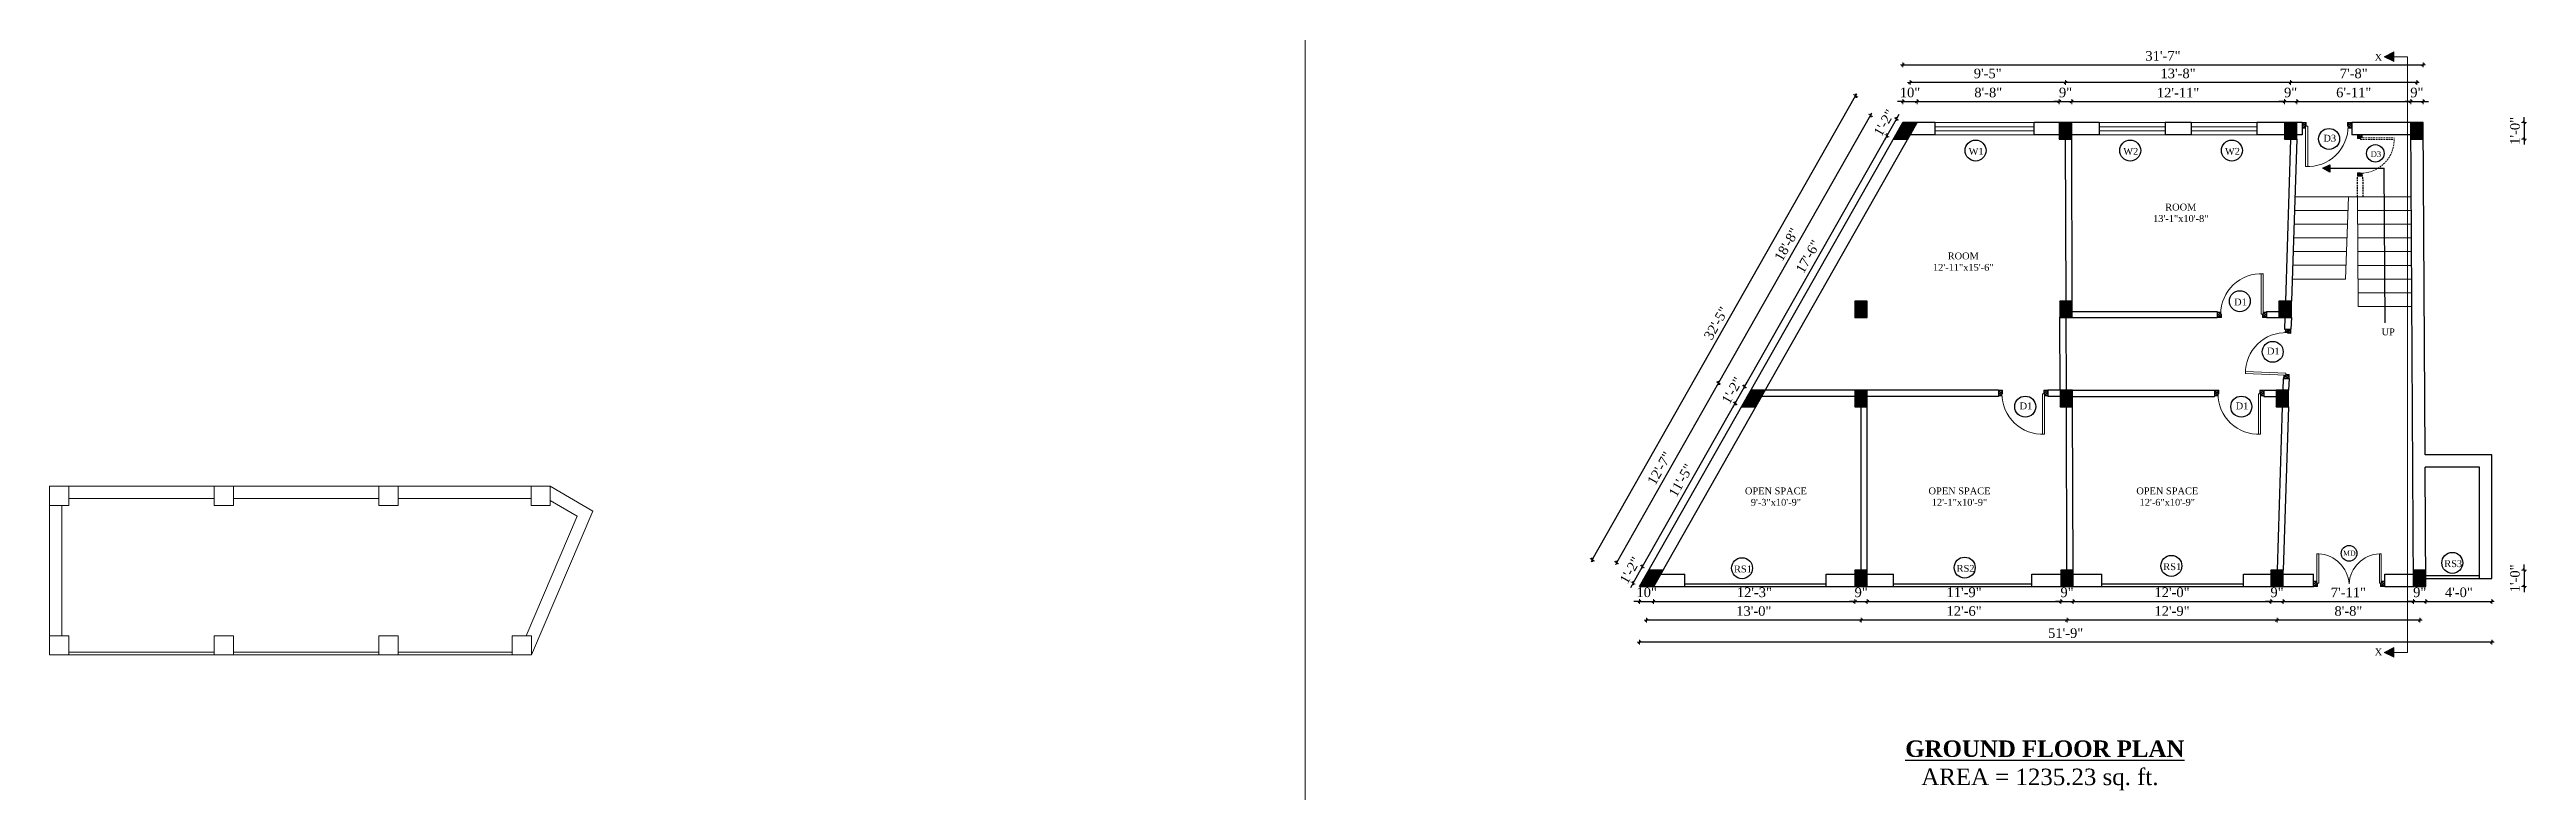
# Model space of a CAD drawing. Header units: inches. Extents: x 6873 to 34015, y -4436 to 8204.
# Drawn here: x 26172 to 27976, y -462 to 78 of the extents above; entities that cross this region are included whole.
import ezdxf

# ---------------------------------------------------------------- set-up
doc = ezdxf.new("R2010")
doc.units = ezdxf.units.IN
doc.header["$LTSCALE"] = 5
doc.header["$MEASUREMENT"] = 0
doc.linetypes.add('HIDDEN', pattern=[0.375, 0.25, -0.125])
for name, color, linetype, lineweight in [('A-WALL', 7, 'Continuous', 9), ('Dimension', 7, 'Continuous', 18), ('DOOR', 62, 'Continuous', 0), ('Dw', 2, 'Continuous', 18), ('tefriş', 30, 'Continuous', 9)]:
    doc.layers.add(name, color=color, linetype=linetype, lineweight=lineweight)
doc.layers.add('dim line', color=7, linetype='Continuous', lineweight=15, true_color=0xfab2b2)
doc.layers.add('TEXT', color=6, linetype='Continuous')
doc.layers.add('WALL', color=7, linetype='Continuous')
doc.styles.add('ordinary', font='times.ttf')
doc.dimstyles.new('Copy of 96', dxfattribs={"dimtxt": 7, "dimasz": 4, "dimexe": 0.5, "dimexo": 0.5, "dimgap": 3, "dimtad": 1, "dimdec": 1, "dimzin": 11, "dimdsep": 46, "dimlunit": 4, "dimtxsty": 'ordinary', "dimblk": 'OBLIQUE', "dimcen": 0.09, "dimse1": 1, "dimse2": 1, "dimclrt": 6, "dimazin": 0, "dimtfac": 1, "dimtdec": 1, "dimtix": 1, "dimtmove": 2, "dimatfit": 3, "dimldrblk": 'leader', "dimfxl": 0.5, "dimfxlon": 1, "dimtolj": 1, "dimtzin": 0, "dimarcsym": 0})

msp = doc.modelspace()

# ---------------------------------------------------------------- texts
at = {"layer": 'TEXT', "style": 'ordinary'}
for s, height, rotation, p in [('W1', 5, 0.00039, (27569.85, 0.99)), ('W2', 5, 0.00039, (27682.5, 0.99)), ('W2', 5, 0.00039, (27756.57, 0.99)), ('D3', 5, 0.00039, (27828.33, 10.56)), ('D3', 4.167, 359.99961, (27862.72, -0.58)), ('D1', 5, 0.00039, (27763.27, -108.74)), ('UP', 5, 359.99961, (27870.69, -130.5)), ('D1', 5, 359.99961, (27787.21, -144.49)), ('D1', 5, 0.00039, (27606.97, -184.44)), ('D1', 5, 0.00039, (27764.39, -184.44)), ('MD', 3.75, 359.99961, (27842.56, -291.12)), ('RS1', 5, 0.00039, (27398.87, -303.25)), ('RS2', 5, 0.00039, (27561.09, -302.83)), ('RS1', 5, 0.00039, (27711.67, -301.58)), ('RS3', 5, 0.00039, (27916.38, -299.39))]:
    msp.add_text(s, height=height, rotation=rotation, dxfattribs=at).set_placement(p)
at = {"layer": 'TEXT', "char_height": 5, "attachment_point": 8, "rotation": 359.99961, "style": 'ordinary'}
for s, insert in [('ROOM\\P13\'-1"x10\'-8"', (27724.39, -48.04)), ('ROOM\\P12\'-11"x15\'-6"', (27565.89, -83.59)), ('OPEN SPACE\\P9\'-3"x10\'-9"', (27429.39, -254.76)), ('OPEN SPACE\\P12\'-1"x10\'-9"', (27563.16, -254.76)), ('OPEN SPACE\\P12\'-6"x10\'-9"', (27714.55, -254.76))]:
    msp.add_mtext_dynamic_manual_height_columns(s, width=101.5687, gutter_width=1720.72, heights=[0], dxfattribs=dict(at, insert=insert))
at = {"layer": 'TEXT', "char_height": 12, "width": 219.8151, "attachment_point": 8, "rotation": 359.99961, "style": 'ordinary'}
for s, insert in [('{\\fTimes New Roman|b1|i0|c0|p18;\\LGROUND FLOOR PLAN}', (27625.34, -437.84)), ('AREA = 1235.23 sq. ft.', (27621.75, -462.08))]:
    msp.add_mtext(s, dxfattribs=dict(at, insert=insert))

# ---------------------------------------------------------------- blocks, each defined once
blk = doc.blocks.new('C1a')
at = {"color": 1, "ltscale": 5}
for p, q in [((18657.7, 4625.8), (18648.7, 4625.8)), ((18648.7, 4625.8), (18648.8, 4613.8)), ((18657.8, 4613.8), (18657.7, 4625.8)), ((18648.8, 4613.8), (18657.8, 4613.8))]:
    blk.add_line(p, q, dxfattribs=at)
blk = doc.blocks.new('c2a')
at = {"color": 1, "ltscale": 5}
for p, q in [((18091.6, 4625.8), (18084.8, 4613.8)), ((18102, 4625.8), (18091.6, 4625.8)), ((18095.2, 4613.8), (18102, 4625.8)), ((18084.8, 4613.8), (18095.2, 4613.8))]:
    blk.add_line(p, q, dxfattribs=at)
blk = doc.blocks.new('A$C27B36B59')
at = {"layer": 'DOOR'}
for p, q in [((0, 4), (0, 0)), ((2.5, 4), (0, 4)), ((0, 0), (3, 0)), ((2.5, 2.5), (2.5, 4)), ((3, 2.5), (2.5, 2.5)), ((3, 0), (3, 2.5))]:
    blk.add_line(p, q, dxfattribs=at)
for centre, radius, start, end in [((-1.4, -0.5), 4.75, 22.1411, 72.838), ((1.3, 2.1), 1.64, 45.138, 144.8948), ((2.2, 0.3), 2.49, 83.3149, 152.658), ((0.1, 0.4), 2.05, 349.4875, 93.6805), ((2, -0.5), 2.01, 58.7447, 166.495), ((-0.1, 0.3), 1.13, 343.542, 86.947), ((2.1, -0.4), 1.17, 38.2816, 160.1519)]:
    blk.add_arc(centre, radius, start, end, dxfattribs=at)
blk = doc.blocks.new('D2')
at = {"layer": 'DOOR'}
for p, q in [((74474, 24047.6), (74474, 24018.1)), ((74474, 24047.6), (74475.5, 24047.6)), ((74475.5, 24047.6), (74475.5, 24018.1))]:
    blk.add_line(p, q, dxfattribs=at)
blk.add_arc((74474, 24047.6), 29.5, 180, 272.9146, dxfattribs=at)
at = {"layer": 'DOOR', "xscale": -1, "rotation": 180}
blk.add_blockref('A$C27B36B59', (74442, 24050.1), dxfattribs=at)
at = {"layer": 'DOOR', "rotation": 180}
blk.add_blockref('A$C27B36B59', (74478, 24050.1), dxfattribs=at)
blk = doc.blocks.new('smalldoor hidden')
at = {"layer": 'DOOR', "linetype": 'HIDDEN'}
for p, q in [((9851.6, -757.2), (9876.2, -757.2)), ((9851.6, -758.4), (9851.6, -757.2)), ((9851.6, -758.4), (9876.2, -758.4))]:
    blk.add_line(p, q, dxfattribs=at)
blk.add_arc((9851.6, -758.4), 24.6, 270, 2.9146, dxfattribs=at)
at = {"layer": 'DOOR', "linetype": 'HIDDEN', "yscale": 0.8333000000020547, "zscale": 0.8333000000002357, "rotation": 270}
for p, xscale in [((9849.5, -755.1), 0.8332999999984168), ((9849.5, -785.1), -0.8332999999984168)]:
    blk.add_blockref('A$C27B36B59', p, dxfattribs=dict(at, xscale=xscale))
blk = doc.blocks.new('x-x')
at = {"ltscale": 5}
for points in [[(11364, -701.5), (11364, -694.5), (11357.1, -698.1)], [(11364, -1135.5), (11364, -1128.5), (11357.1, -1132.1)]]:
    blk.add_hatch(color=256, dxfattribs=at).paths.add_polyline_path(points)
for p, q in [((11364, -694.5), (11357.1, -698.1)), ((11357.1, -698.1), (11364, -701.5)), ((11364, -701.5), (11364, -694.5)), ((11374.1, -698.1), (11364, -698.1)), ((11374.1, -698.1), (11374.1, -1132.1)), ((11364, -1128.5), (11357.1, -1132.1)), ((11357.1, -1132.1), (11364, -1135.5)), ((11364, -1135.5), (11364, -1128.5)), ((11374.1, -1132.1), (11364, -1132.1))]:
    blk.add_line(p, q, dxfattribs=at)
at = {"layer": 'A-WALL', "color": 1, "ltscale": 5}
blk.add_line((11374.1, -1120.1), (11374.1, -1132.1), dxfattribs=at)
at = {"layer": 'TEXT', "style": 'ordinary'}
for p in [(11350.1, -701), (11350.1, -1134.1)]:
    blk.add_text('X', height=5, dxfattribs=at).set_placement(p)
blk = doc.blocks.new('oblique')
at = {"color": 0, "lineweight": -2}
blk.add_line((0.25, 0.25), (-0.25, -0.25), dxfattribs=at)
at = {"layer": 'dim line', "lineweight": 9}
for p, q in [((-0.4375, 0), (0.4375, 0)), ((0, 0.4375), (0, -0.4375))]:
    blk.add_line(p, q, dxfattribs=at)
blk = doc.blocks.new('*D479')
at = {"layer": 'A-WALL', "color": 0, "lineweight": -2, "ltscale": 50, "transparency": 16777216}
blk.add_line((27898.5, -338), (27794.5, -338), dxfattribs=at)
at = {"layer": 'Defpoints', "color": 0, "ltscale": 50, "transparency": 16777216}
for p in [(27794.5, -313.6), (27898.5, -313.6), (27794.5, -338)]:
    blk.add_point(p, dxfattribs=at)
at = {"layer": 'A-WALL', "color": 0, "lineweight": -2, "ltscale": 50, "transparency": 16777216, "xscale": 4, "yscale": 4, "zscale": 4, "rotation": 180.0000000000005}
blk.add_blockref('oblique', (27794.5, -338), dxfattribs=at)
at = {"layer": 'A-WALL', "color": 0, "lineweight": -2, "ltscale": 50, "transparency": 16777216, "xscale": 4, "yscale": 4, "zscale": 4}
blk.add_blockref('oblique', (27898.5, -338), dxfattribs=at)
at = {"layer": 'A-WALL', "color": 6, "ltscale": 50, "transparency": 16777216, "insert": (27846.5, -331.4), "char_height": 7, "attachment_point": 5, "style": 'ordinary'}
blk.add_mtext('\\A1;8\'-8"', dxfattribs=at)
blk = doc.blocks.new('_OBLIQUE')
at = {"color": 0, "linetype": 'ByBlock'}
blk.add_line((-0.5, -0.5), (0.5, 0.5), dxfattribs=at)
blk = doc.blocks.new('leader')
at = {"layer": 'Dimension'}
for p, q in [((-4.42, 0), (4.42, 0)), ((0, -4.33), (0, 4.33))]:
    blk.add_line(p, q, dxfattribs=at)
blk = doc.blocks.new('*D480')
at = {"layer": 'A-WALL', "color": 0, "lineweight": -2, "ltscale": 50, "transparency": 16777216}
blk.add_line((27794.5, -338), (27641.5, -338), dxfattribs=at)
at = {"layer": 'Defpoints', "color": 0, "ltscale": 50, "transparency": 16777216}
for p in [(27641.5, -313.6), (27794.5, -313.6), (27641.5, -338)]:
    blk.add_point(p, dxfattribs=at)
at = {"layer": 'A-WALL', "color": 0, "lineweight": -2, "ltscale": 50, "transparency": 16777216, "xscale": 4, "yscale": 4, "zscale": 4, "rotation": 180}
blk.add_blockref('oblique', (27641.5, -338), dxfattribs=at)
at = {"layer": 'A-WALL', "color": 0, "lineweight": -2, "ltscale": 50, "transparency": 16777216, "xscale": 4, "yscale": 4, "zscale": 4}
blk.add_blockref('oblique', (27794.5, -338), dxfattribs=at)
at = {"layer": 'A-WALL', "color": 6, "ltscale": 50, "transparency": 16777216, "insert": (27718, -331.4), "char_height": 7, "attachment_point": 5, "style": 'ordinary'}
blk.add_mtext('\\A1;12\'-9"', dxfattribs=at)
blk = doc.blocks.new('*D481')
at = {"layer": 'A-WALL', "color": 0, "lineweight": -2, "ltscale": 50, "transparency": 16777216}
blk.add_line((27641.5, -338), (27491.5, -338), dxfattribs=at)
at = {"layer": 'Defpoints', "color": 0, "ltscale": 50, "transparency": 16777216}
for p in [(27491.5, -313.6), (27641.5, -313.6), (27491.5, -338)]:
    blk.add_point(p, dxfattribs=at)
at = {"layer": 'A-WALL', "color": 0, "lineweight": -2, "ltscale": 50, "transparency": 16777216, "xscale": 4, "yscale": 4, "zscale": 4, "rotation": 180}
blk.add_blockref('oblique', (27491.5, -338), dxfattribs=at)
at = {"layer": 'A-WALL', "color": 0, "lineweight": -2, "ltscale": 50, "transparency": 16777216, "xscale": 4, "yscale": 4, "zscale": 4}
blk.add_blockref('oblique', (27641.5, -338), dxfattribs=at)
at = {"layer": 'A-WALL', "color": 6, "ltscale": 50, "transparency": 16777216, "insert": (27566.5, -331.4), "char_height": 7, "attachment_point": 5, "style": 'ordinary'}
blk.add_mtext('\\A1;12\'-6"', dxfattribs=at)
blk = doc.blocks.new('*D482')
at = {"layer": 'A-WALL', "color": 0, "lineweight": -2, "ltscale": 50, "transparency": 16777216}
blk.add_line((27491.5, -338), (27335.2, -338), dxfattribs=at)
at = {"layer": 'Defpoints', "color": 0, "ltscale": 50, "transparency": 16777216}
for p in [(27335.2, -313.6), (27491.5, -313.6), (27335.2, -338)]:
    blk.add_point(p, dxfattribs=at)
at = {"layer": 'A-WALL', "color": 0, "lineweight": -2, "ltscale": 50, "transparency": 16777216, "xscale": 4, "yscale": 4, "zscale": 4, "rotation": 180}
blk.add_blockref('oblique', (27335.2, -338), dxfattribs=at)
at = {"layer": 'A-WALL', "color": 0, "lineweight": -2, "ltscale": 50, "transparency": 16777216, "xscale": 4, "yscale": 4, "zscale": 4}
blk.add_blockref('oblique', (27491.5, -338), dxfattribs=at)
at = {"layer": 'A-WALL', "color": 6, "ltscale": 50, "transparency": 16777216, "insert": (27413.3, -331.4), "char_height": 7, "attachment_point": 5, "style": 'ordinary'}
blk.add_mtext('\\A1;13\'-0"', dxfattribs=at)
blk = doc.blocks.new('*D468')
at = {"layer": 'A-WALL', "color": 0, "lineweight": -2, "ltscale": 50, "transparency": 16777216}
blk.add_line((27951, -354.1), (27330, -354.1), dxfattribs=at)
at = {"layer": 'Defpoints', "color": 0, "ltscale": 50, "transparency": 16777216}
for p in [(27951, -304.4), (27330, -310.4), (27330, -354.1)]:
    blk.add_point(p, dxfattribs=at)
at = {"layer": 'A-WALL', "color": 0, "lineweight": -2, "ltscale": 50, "transparency": 16777216, "xscale": 4, "yscale": 4, "zscale": 4, "rotation": 180}
blk.add_blockref('oblique', (27330, -354.1), dxfattribs=at)
at = {"layer": 'A-WALL', "color": 0, "lineweight": -2, "ltscale": 50, "transparency": 16777216, "xscale": 4, "yscale": 4, "zscale": 4}
blk.add_blockref('oblique', (27951, -354.1), dxfattribs=at)
at = {"layer": 'A-WALL', "color": 6, "ltscale": 50, "transparency": 16777216, "insert": (27640.5, -347.5), "char_height": 7, "attachment_point": 5, "style": 'ordinary'}
blk.add_mtext('\\A1;51\'-9"', dxfattribs=at)
blk = doc.blocks.new('*D483')
at = {"layer": 'A-WALL', "color": 0, "lineweight": -2, "ltscale": 50, "transparency": 16777216}
for p, q in [((27325.3, -311), (27332.1, -299)), ((27332.1, -299), (27334.1, -295.5)), ((27325.3, -311), (27323.4, -314.4))]:
    blk.add_line(p, q, dxfattribs=at)
at = {"layer": 'Defpoints', "color": 0, "ltscale": 50, "transparency": 16777216}
for p in [(27332.1, -299), (27336.8, -301.6), (27330, -313.6)]:
    blk.add_point(p, dxfattribs=at)
at = {"layer": 'A-WALL', "color": 0, "lineweight": -2, "ltscale": 50, "transparency": 16777216, "xscale": 4, "yscale": 4, "zscale": 4}
for p, rotation in [((27332.1, -299), 240.4114854942765), ((27325.3, -311), 60.41148549427654)]:
    blk.add_blockref('oblique', p, dxfattribs=dict(at, rotation=rotation))
at = {"layer": 'A-WALL', "color": 6, "ltscale": 50, "transparency": 16777216, "insert": (27323.1, -301.7), "char_height": 7, "attachment_point": 5, "rotation": 60.4115, "style": 'ordinary'}
blk.add_mtext('\\A1;1\'-2"', dxfattribs=at)
blk = doc.blocks.new('*D484')
at = {"layer": 'A-WALL', "color": 0, "lineweight": -2, "ltscale": 50, "transparency": 16777216}
blk.add_line((27332.1, -299), (27399.7, -180), dxfattribs=at)
at = {"layer": 'Defpoints', "color": 0, "ltscale": 50, "transparency": 16777216}
for p in [(27399.7, -180), (27404.4, -182.6), (27336.8, -301.6)]:
    blk.add_point(p, dxfattribs=at)
at = {"layer": 'A-WALL', "color": 0, "lineweight": -2, "ltscale": 50, "transparency": 16777216, "xscale": 4, "yscale": 4, "zscale": 4}
for p, rotation in [((27399.7, -180), 60.41148549433682), ((27332.1, -299), 240.4114854943368)]:
    blk.add_blockref('oblique', p, dxfattribs=dict(at, rotation=rotation))
at = {"layer": 'A-WALL', "color": 6, "ltscale": 50, "transparency": 16777216, "insert": (27360.2, -236.2), "char_height": 7, "attachment_point": 5, "rotation": 60.4115, "style": 'ordinary'}
blk.add_mtext('\\A1;11\'-5"', dxfattribs=at)
blk = doc.blocks.new('*D485')
at = {"layer": 'A-WALL', "color": 0, "lineweight": -2, "ltscale": 50, "transparency": 16777216}
for p, q in [((27399.7, -180), (27397.7, -183.4)), ((27399.7, -180), (27406.5, -168)), ((27406.5, -168), (27408.5, -164.5))]:
    blk.add_line(p, q, dxfattribs=at)
at = {"layer": 'Defpoints', "color": 0, "ltscale": 50, "transparency": 16777216}
for p in [(27406.5, -168), (27411.2, -170.6), (27404.4, -182.6)]:
    blk.add_point(p, dxfattribs=at)
at = {"layer": 'A-WALL', "color": 0, "lineweight": -2, "ltscale": 50, "transparency": 16777216, "xscale": 4, "yscale": 4, "zscale": 4}
for p, rotation in [((27399.7, -180), 60.41148549433682), ((27406.5, -168), 240.4114854943368)]:
    blk.add_blockref('oblique', p, dxfattribs=dict(at, rotation=rotation))
at = {"layer": 'A-WALL', "color": 6, "ltscale": 50, "transparency": 16777216, "insert": (27397.5, -170.7), "char_height": 7, "attachment_point": 5, "rotation": 60.4115, "style": 'ordinary'}
blk.add_mtext('\\A1;1\'-2"', dxfattribs=at)
blk = doc.blocks.new('*D486')
at = {"layer": 'A-WALL', "color": 0, "lineweight": -2, "ltscale": 50, "transparency": 16777216}
blk.add_line((27406.5, -168), (27510.4, 15), dxfattribs=at)
at = {"layer": 'Defpoints', "color": 0, "ltscale": 50, "transparency": 16777216}
for p in [(27510.4, 15), (27515.1, 12.4), (27411.2, -170.6)]:
    blk.add_point(p, dxfattribs=at)
at = {"layer": 'A-WALL', "color": 0, "lineweight": -2, "ltscale": 50, "transparency": 16777216, "xscale": 4, "yscale": 4, "zscale": 4}
for p, rotation in [((27510.4, 15), 60.41148549433682), ((27406.5, -168), 240.4114854943368)]:
    blk.add_blockref('oblique', p, dxfattribs=dict(at, rotation=rotation))
at = {"layer": 'A-WALL', "color": 6, "ltscale": 50, "transparency": 16777216, "insert": (27452.8, -73.2), "char_height": 7, "attachment_point": 5, "rotation": 60.4115, "style": 'ordinary'}
blk.add_mtext('\\A1;17\'-6"', dxfattribs=at)
blk = doc.blocks.new('*D487')
at = {"layer": 'A-WALL', "color": 0, "lineweight": -2, "ltscale": 50, "transparency": 16777216}
for p, q in [((27510.4, 15), (27517.3, 27)), ((27517.3, 27), (27519.2, 30.5)), ((27510.4, 15), (27508.5, 11.6))]:
    blk.add_line(p, q, dxfattribs=at)
at = {"layer": 'Defpoints', "color": 0, "ltscale": 50, "transparency": 16777216}
for p in [(27517.3, 27), (27521.9, 24.4), (27515.1, 12.4)]:
    blk.add_point(p, dxfattribs=at)
at = {"layer": 'A-WALL', "color": 0, "lineweight": -2, "ltscale": 50, "transparency": 16777216, "xscale": 4, "yscale": 4, "zscale": 4}
for p, rotation in [((27517.3, 27), 240.4114854943368), ((27510.4, 15), 60.41148549433682)]:
    blk.add_blockref('oblique', p, dxfattribs=dict(at, rotation=rotation))
at = {"layer": 'A-WALL', "color": 6, "ltscale": 50, "transparency": 16777216, "insert": (27508.2, 24.3), "char_height": 7, "attachment_point": 5, "rotation": 60.4115, "style": 'ordinary'}
blk.add_mtext('\\A1;1\'-2"', dxfattribs=at)
blk = doc.blocks.new('*D488')
at = {"layer": 'A-WALL', "color": 0, "lineweight": -2, "ltscale": 50, "transparency": 16777216}
blk.add_line((27498.4, 29.8), (27387.6, -165.2), dxfattribs=at)
at = {"layer": 'Defpoints', "color": 0, "ltscale": 50, "transparency": 16777216}
for p in [(27518.5, 18.4), (27387.6, -165.2), (27407.8, -176.6)]:
    blk.add_point(p, dxfattribs=at)
at = {"layer": 'A-WALL', "color": 0, "lineweight": -2, "ltscale": 50, "transparency": 16777216, "xscale": 4, "yscale": 4, "zscale": 4}
for p, rotation in [((27498.4, 29.8), 60.41148549426831), ((27387.6, -165.2), 240.4114854942683)]:
    blk.add_blockref('oblique', p, dxfattribs=dict(at, rotation=rotation))
at = {"layer": 'A-WALL', "color": 6, "ltscale": 50, "transparency": 16777216, "insert": (27437.3, -64.4), "char_height": 7, "attachment_point": 5, "rotation": 60.4115, "style": 'ordinary'}
blk.add_mtext('\\A1;18\'-8"', dxfattribs=at)
blk = doc.blocks.new('*D489')
at = {"layer": 'A-WALL', "color": 0, "lineweight": -2, "ltscale": 50, "transparency": 16777216}
blk.add_line((27387.6, -165.2), (27313.3, -296.2), dxfattribs=at)
at = {"layer": 'Defpoints', "color": 0, "ltscale": 50, "transparency": 16777216}
for p in [(27407.8, -176.6), (27313.3, -296.2), (27333.4, -307.6)]:
    blk.add_point(p, dxfattribs=at)
at = {"layer": 'A-WALL', "color": 0, "lineweight": -2, "ltscale": 50, "transparency": 16777216, "xscale": 4, "yscale": 4, "zscale": 4}
for p, rotation in [((27387.6, -165.2), 60.41148549433682), ((27313.3, -296.2), 240.4114854943368)]:
    blk.add_blockref('oblique', p, dxfattribs=dict(at, rotation=rotation))
at = {"layer": 'A-WALL', "color": 6, "ltscale": 50, "transparency": 16777216, "insert": (27344.7, -227.4), "char_height": 7, "attachment_point": 5, "rotation": 60.4115, "style": 'ordinary'}
blk.add_mtext('\\A1;12\'-7"', dxfattribs=at)
blk = doc.blocks.new('*D469')
at = {"layer": 'A-WALL', "color": 0, "lineweight": -2, "ltscale": 50, "transparency": 16777216}
blk.add_line((27295.6, -294.1), (27487.5, 43.9), dxfattribs=at)
at = {"layer": 'Defpoints', "color": 0, "ltscale": 50, "transparency": 16777216}
for p in [(27487.5, 43.9), (27521.9, 24.4), (27330, -313.6)]:
    blk.add_point(p, dxfattribs=at)
at = {"layer": 'A-WALL', "color": 0, "lineweight": -2, "ltscale": 50, "transparency": 16777216, "xscale": 4, "yscale": 4, "zscale": 4}
for p, rotation in [((27487.5, 43.9), 60.41148549426792), ((27295.6, -294.1), 240.4114854942679)]:
    blk.add_blockref('oblique', p, dxfattribs=dict(at, rotation=rotation))
at = {"layer": 'A-WALL', "color": 6, "ltscale": 50, "transparency": 16777216, "insert": (27385.9, -121.8), "char_height": 7, "attachment_point": 5, "rotation": 60.4115, "style": 'ordinary'}
blk.add_mtext('\\A1;32\'-5"', dxfattribs=at)
blk = doc.blocks.new('*D490')
at = {"layer": 'A-WALL', "color": 0, "lineweight": -2, "ltscale": 50, "transparency": 16777216}
for p, q in [((27521.9, 39.7), (27517.9, 39.7)), ((27521.9, 39.7), (27532.2, 39.7)), ((27532.2, 39.7), (27536.2, 39.7))]:
    blk.add_line(p, q, dxfattribs=at)
at = {"layer": 'Defpoints', "color": 0, "ltscale": 50, "transparency": 16777216}
for p in [(27532.2, 39.7), (27521.9, 24.4), (27532.2, 24.4)]:
    blk.add_point(p, dxfattribs=at)
at = {"layer": 'A-WALL', "color": 0, "lineweight": -2, "ltscale": 50, "transparency": 16777216, "xscale": 4, "yscale": 4, "zscale": 4}
blk.add_blockref('oblique', (27521.9, 39.7), dxfattribs=at)
at = {"layer": 'A-WALL', "color": 0, "lineweight": -2, "ltscale": 50, "transparency": 16777216, "xscale": 4, "yscale": 4, "zscale": 4, "rotation": 180}
blk.add_blockref('oblique', (27532.2, 39.7), dxfattribs=at)
at = {"layer": 'A-WALL', "color": 6, "ltscale": 50, "transparency": 16777216, "insert": (27527.1, 46.3), "char_height": 7, "attachment_point": 5, "style": 'ordinary'}
blk.add_mtext('\\A1;10"', dxfattribs=at)
blk = doc.blocks.new('*D491')
at = {"layer": 'A-WALL', "color": 0, "lineweight": -2, "ltscale": 50, "transparency": 16777216}
blk.add_line((27532.2, 39.7), (27635.9, 39.7), dxfattribs=at)
at = {"layer": 'Defpoints', "color": 0, "ltscale": 50, "transparency": 16777216}
for p in [(27635.9, 39.7), (27532.2, 24.4), (27635.9, 24.4)]:
    blk.add_point(p, dxfattribs=at)
at = {"layer": 'A-WALL', "color": 0, "lineweight": -2, "ltscale": 50, "transparency": 16777216, "xscale": 4, "yscale": 4, "zscale": 4}
for p, rotation in [((27532.2, 39.7), 180.0000000000261), ((27635.9, 39.7), 2.605510395054913e-11)]:
    blk.add_blockref('oblique', p, dxfattribs=dict(at, rotation=rotation))
at = {"layer": 'A-WALL', "color": 6, "ltscale": 50, "transparency": 16777216, "insert": (27584.1, 46.3), "char_height": 7, "attachment_point": 5, "style": 'ordinary'}
blk.add_mtext('\\A1;8\'-8"', dxfattribs=at)
blk = doc.blocks.new('*D492')
at = {"layer": 'A-WALL', "color": 0, "lineweight": -2, "ltscale": 50, "transparency": 16777216}
for p, q in [((27635.9, 39.7), (27631.9, 39.7)), ((27635.9, 39.7), (27644.9, 39.7)), ((27644.9, 39.7), (27648.9, 39.7))]:
    blk.add_line(p, q, dxfattribs=at)
at = {"layer": 'Defpoints', "color": 0, "ltscale": 50, "transparency": 16777216}
for p in [(27644.9, 39.7), (27635.9, 24.4), (27644.9, 24.4)]:
    blk.add_point(p, dxfattribs=at)
at = {"layer": 'A-WALL', "color": 0, "lineweight": -2, "ltscale": 50, "transparency": 16777216, "xscale": 4, "yscale": 4, "zscale": 4}
for p, rotation in [((27635.9, 39.7), 2.605915483400167e-11), ((27644.9, 39.7), 180.0000000000261)]:
    blk.add_blockref('oblique', p, dxfattribs=dict(at, rotation=rotation))
at = {"layer": 'A-WALL', "color": 6, "ltscale": 50, "transparency": 16777216, "insert": (27640.4, 46.3), "char_height": 7, "attachment_point": 5, "style": 'ordinary'}
blk.add_mtext('\\A1;9"', dxfattribs=at)
blk = doc.blocks.new('*D493')
at = {"layer": 'A-WALL', "color": 0, "lineweight": -2, "ltscale": 50, "transparency": 16777216}
blk.add_line((27644.9, 39.7), (27799.9, 39.7), dxfattribs=at)
at = {"layer": 'Defpoints', "color": 0, "ltscale": 50, "transparency": 16777216}
for p in [(27799.9, 39.7), (27644.9, 24.4), (27799.9, 24.4)]:
    blk.add_point(p, dxfattribs=at)
at = {"layer": 'A-WALL', "color": 0, "lineweight": -2, "ltscale": 50, "transparency": 16777216, "xscale": 4, "yscale": 4, "zscale": 4}
for p, rotation in [((27644.9, 39.7), 180.0000000000261), ((27799.9, 39.7), 2.605510395054913e-11)]:
    blk.add_blockref('oblique', p, dxfattribs=dict(at, rotation=rotation))
at = {"layer": 'A-WALL', "color": 6, "ltscale": 50, "transparency": 16777216, "insert": (27722.4, 46.2), "char_height": 7, "attachment_point": 5, "style": 'ordinary'}
blk.add_mtext('\\A1;12\'-11"', dxfattribs=at)
blk = doc.blocks.new('*D494')
at = {"layer": 'A-WALL', "color": 0, "lineweight": -2, "ltscale": 50, "transparency": 16777216}
for p, q in [((27799.9, 39.7), (27795.9, 39.7)), ((27799.9, 39.7), (27808.9, 39.7)), ((27808.9, 39.7), (27812.9, 39.7))]:
    blk.add_line(p, q, dxfattribs=at)
at = {"layer": 'Defpoints', "color": 0, "ltscale": 50, "transparency": 16777216}
for p in [(27808.9, 39.7), (27799.9, 24.4), (27808.9, 24.4)]:
    blk.add_point(p, dxfattribs=at)
at = {"layer": 'A-WALL', "color": 0, "lineweight": -2, "ltscale": 50, "transparency": 16777216, "xscale": 4, "yscale": 4, "zscale": 4}
for p, rotation in [((27799.9, 39.7), 2.605915483400167e-11), ((27808.9, 39.7), 180.0000000000261)]:
    blk.add_blockref('oblique', p, dxfattribs=dict(at, rotation=rotation))
at = {"layer": 'A-WALL', "color": 6, "ltscale": 50, "transparency": 16777216, "insert": (27804.4, 46.3), "char_height": 7, "attachment_point": 5, "style": 'ordinary'}
blk.add_mtext('\\A1;9"', dxfattribs=at)
blk = doc.blocks.new('*D495')
at = {"layer": 'A-WALL', "color": 0, "lineweight": -2, "ltscale": 50, "transparency": 16777216}
blk.add_line((27808.9, 39.7), (27891.9, 39.7), dxfattribs=at)
at = {"layer": 'Defpoints', "color": 0, "ltscale": 50, "transparency": 16777216}
for p in [(27891.9, 39.7), (27808.9, 24.4), (27891.9, 24.4)]:
    blk.add_point(p, dxfattribs=at)
at = {"layer": 'A-WALL', "color": 0, "lineweight": -2, "ltscale": 50, "transparency": 16777216, "xscale": 4, "yscale": 4, "zscale": 4}
for p, rotation in [((27808.9, 39.7), 180.0000000000261), ((27891.9, 39.7), 2.605510395054913e-11)]:
    blk.add_blockref('oblique', p, dxfattribs=dict(at, rotation=rotation))
at = {"layer": 'A-WALL', "color": 6, "ltscale": 50, "transparency": 16777216, "insert": (27850.4, 46.3), "char_height": 7, "attachment_point": 5, "style": 'ordinary'}
blk.add_mtext('\\A1;6\'-11"', dxfattribs=at)
blk = doc.blocks.new('*D496')
at = {"layer": 'A-WALL', "color": 0, "lineweight": -2, "ltscale": 50, "transparency": 16777216}
for p, q in [((27891.9, 39.7), (27887.9, 39.7)), ((27891.9, 39.7), (27900.9, 39.7)), ((27900.9, 39.7), (27904.9, 39.7))]:
    blk.add_line(p, q, dxfattribs=at)
at = {"layer": 'Defpoints', "color": 0, "ltscale": 50, "transparency": 16777216}
for p in [(27900.9, 39.7), (27891.9, 24.4), (27900.9, 24.4)]:
    blk.add_point(p, dxfattribs=at)
at = {"layer": 'A-WALL', "color": 0, "lineweight": -2, "ltscale": 50, "transparency": 16777216, "xscale": 4, "yscale": 4, "zscale": 4}
for p, rotation in [((27891.9, 39.7), 2.605915483400167e-11), ((27900.9, 39.7), 180.0000000000261)]:
    blk.add_blockref('oblique', p, dxfattribs=dict(at, rotation=rotation))
at = {"layer": 'A-WALL', "color": 6, "ltscale": 50, "transparency": 16777216, "insert": (27896.4, 46.3), "char_height": 7, "attachment_point": 5, "style": 'ordinary'}
blk.add_mtext('\\A1;9"', dxfattribs=at)
blk = doc.blocks.new('*D497')
at = {"layer": 'A-WALL', "color": 0, "lineweight": -2, "ltscale": 50, "transparency": 16777216}
blk.add_line((27896.4, 53.6), (27804.4, 53.6), dxfattribs=at)
at = {"layer": 'Defpoints', "color": 0, "ltscale": 50, "transparency": 16777216}
for p in [(27804.4, 53.6), (27804.4, 24.4), (27896.4, 24.4)]:
    blk.add_point(p, dxfattribs=at)
at = {"layer": 'A-WALL', "color": 0, "lineweight": -2, "ltscale": 50, "transparency": 16777216, "xscale": 4, "yscale": 4, "zscale": 4, "rotation": 180}
blk.add_blockref('oblique', (27804.4, 53.6), dxfattribs=at)
at = {"layer": 'A-WALL', "color": 0, "lineweight": -2, "ltscale": 50, "transparency": 16777216, "xscale": 4, "yscale": 4, "zscale": 4}
blk.add_blockref('oblique', (27896.4, 53.6), dxfattribs=at)
at = {"layer": 'A-WALL', "color": 6, "ltscale": 50, "transparency": 16777216, "insert": (27850.4, 60.2), "char_height": 7, "attachment_point": 5, "style": 'ordinary'}
blk.add_mtext('\\A1;7\'-8"', dxfattribs=at)
blk = doc.blocks.new('*D498')
at = {"layer": 'A-WALL', "color": 0, "lineweight": -2, "ltscale": 50, "transparency": 16777216}
blk.add_line((27804.4, 53.6), (27640.4, 53.6), dxfattribs=at)
at = {"layer": 'Defpoints', "color": 0, "ltscale": 50, "transparency": 16777216}
for p in [(27640.4, 53.6), (27640.4, 24.4), (27804.4, 24.4)]:
    blk.add_point(p, dxfattribs=at)
at = {"layer": 'A-WALL', "color": 0, "lineweight": -2, "ltscale": 50, "transparency": 16777216, "xscale": 4, "yscale": 4, "zscale": 4, "rotation": 180}
blk.add_blockref('oblique', (27640.4, 53.6), dxfattribs=at)
at = {"layer": 'A-WALL', "color": 0, "lineweight": -2, "ltscale": 50, "transparency": 16777216, "xscale": 4, "yscale": 4, "zscale": 4}
blk.add_blockref('oblique', (27804.4, 53.6), dxfattribs=at)
at = {"layer": 'A-WALL', "color": 6, "ltscale": 50, "transparency": 16777216, "insert": (27722.4, 60.2), "char_height": 7, "attachment_point": 5, "style": 'ordinary'}
blk.add_mtext('\\A1;13\'-8"', dxfattribs=at)
blk = doc.blocks.new('*D499')
at = {"layer": 'A-WALL', "color": 0, "lineweight": -2, "ltscale": 50, "transparency": 16777216}
blk.add_line((27640.4, 53.6), (27527.1, 53.6), dxfattribs=at)
at = {"layer": 'Defpoints', "color": 0, "ltscale": 50, "transparency": 16777216}
for p in [(27527.1, 53.6), (27527.1, 24.4), (27640.4, 24.4)]:
    blk.add_point(p, dxfattribs=at)
at = {"layer": 'A-WALL', "color": 0, "lineweight": -2, "ltscale": 50, "transparency": 16777216, "xscale": 4, "yscale": 4, "zscale": 4, "rotation": 180}
blk.add_blockref('oblique', (27527.1, 53.6), dxfattribs=at)
at = {"layer": 'A-WALL', "color": 0, "lineweight": -2, "ltscale": 50, "transparency": 16777216, "xscale": 4, "yscale": 4, "zscale": 4}
blk.add_blockref('oblique', (27640.4, 53.6), dxfattribs=at)
at = {"layer": 'A-WALL', "color": 6, "ltscale": 50, "transparency": 16777216, "insert": (27583.7, 60.2), "char_height": 7, "attachment_point": 5, "style": 'ordinary'}
blk.add_mtext('\\A1;9\'-5"', dxfattribs=at)
blk = doc.blocks.new('*D470')
at = {"layer": 'A-WALL', "color": 0, "lineweight": -2, "ltscale": 50, "transparency": 16777216}
blk.add_line((27521.9, 66.5), (27900.9, 66.5), dxfattribs=at)
at = {"layer": 'Defpoints', "color": 0, "ltscale": 50, "transparency": 16777216}
for p in [(27900.9, 66.5), (27521.9, 24.4), (27900.9, 24.4)]:
    blk.add_point(p, dxfattribs=at)
at = {"layer": 'A-WALL', "color": 0, "lineweight": -2, "ltscale": 50, "transparency": 16777216, "xscale": 4, "yscale": 4, "zscale": 4, "rotation": 180}
blk.add_blockref('oblique', (27521.9, 66.5), dxfattribs=at)
at = {"layer": 'A-WALL', "color": 0, "lineweight": -2, "ltscale": 50, "transparency": 16777216, "xscale": 4, "yscale": 4, "zscale": 4}
blk.add_blockref('oblique', (27900.9, 66.5), dxfattribs=at)
at = {"layer": 'A-WALL', "color": 6, "ltscale": 50, "transparency": 16777216, "insert": (27711.4, 73), "char_height": 7, "attachment_point": 5, "style": 'ordinary'}
blk.add_mtext('\\A1;31\'-7"', dxfattribs=at)
blk = doc.blocks.new('*D471')
at = {"layer": 'A-WALL', "color": 0, "lineweight": -2, "ltscale": 50, "transparency": 16777216}
for p, q in [((27330, -324.4), (27326, -324.4)), ((27330, -324.4), (27340.3, -324.4)), ((27340.3, -324.4), (27344.3, -324.4))]:
    blk.add_line(p, q, dxfattribs=at)
at = {"layer": 'Defpoints', "color": 0, "ltscale": 50, "transparency": 16777216}
for p in [(27330, -313.6), (27340.3, -313.6), (27340.3, -324.4)]:
    blk.add_point(p, dxfattribs=at)
at = {"layer": 'A-WALL', "color": 0, "lineweight": -2, "ltscale": 50, "transparency": 16777216, "xscale": 4, "yscale": 4, "zscale": 4}
blk.add_blockref('oblique', (27330, -324.4), dxfattribs=at)
at = {"layer": 'A-WALL', "color": 0, "lineweight": -2, "ltscale": 50, "transparency": 16777216, "xscale": 4, "yscale": 4, "zscale": 4, "rotation": 180}
blk.add_blockref('oblique', (27340.3, -324.4), dxfattribs=at)
at = {"layer": 'A-WALL', "color": 6, "ltscale": 50, "transparency": 16777216, "insert": (27335.2, -317.8), "char_height": 7, "attachment_point": 5, "style": 'ordinary'}
blk.add_mtext('\\A1;10"', dxfattribs=at)
blk = doc.blocks.new('*D472')
at = {"layer": 'A-WALL', "color": 0, "lineweight": -2, "ltscale": 50, "transparency": 16777216}
blk.add_line((27340.3, -324.4), (27487, -324.4), dxfattribs=at)
at = {"layer": 'Defpoints', "color": 0, "ltscale": 50, "transparency": 16777216}
for p in [(27340.3, -313.6), (27487, -313.6), (27487, -324.4)]:
    blk.add_point(p, dxfattribs=at)
at = {"layer": 'A-WALL', "color": 0, "lineweight": -2, "ltscale": 50, "transparency": 16777216, "xscale": 4, "yscale": 4, "zscale": 4, "rotation": 180}
blk.add_blockref('oblique', (27340.3, -324.4), dxfattribs=at)
at = {"layer": 'A-WALL', "color": 0, "lineweight": -2, "ltscale": 50, "transparency": 16777216, "xscale": 4, "yscale": 4, "zscale": 4}
blk.add_blockref('oblique', (27487, -324.4), dxfattribs=at)
at = {"layer": 'A-WALL', "color": 6, "ltscale": 50, "transparency": 16777216, "insert": (27413.7, -317.8), "char_height": 7, "attachment_point": 5, "style": 'ordinary'}
blk.add_mtext('\\A1;12\'-3"', dxfattribs=at)
blk = doc.blocks.new('*D473')
at = {"layer": 'A-WALL', "color": 0, "lineweight": -2, "ltscale": 50, "transparency": 16777216}
for p, q in [((27487, -324.4), (27483, -324.4)), ((27487, -324.4), (27496, -324.4)), ((27496, -324.4), (27500, -324.4))]:
    blk.add_line(p, q, dxfattribs=at)
at = {"layer": 'Defpoints', "color": 0, "ltscale": 50, "transparency": 16777216}
for p in [(27487, -313.6), (27496, -313.6), (27496, -324.4)]:
    blk.add_point(p, dxfattribs=at)
at = {"layer": 'A-WALL', "color": 0, "lineweight": -2, "ltscale": 50, "transparency": 16777216, "xscale": 4, "yscale": 4, "zscale": 4}
blk.add_blockref('oblique', (27487, -324.4), dxfattribs=at)
at = {"layer": 'A-WALL', "color": 0, "lineweight": -2, "ltscale": 50, "transparency": 16777216, "xscale": 4, "yscale": 4, "zscale": 4, "rotation": 180}
blk.add_blockref('oblique', (27496, -324.4), dxfattribs=at)
at = {"layer": 'A-WALL', "color": 6, "ltscale": 50, "transparency": 16777216, "insert": (27491.5, -317.8), "char_height": 7, "attachment_point": 5, "style": 'ordinary'}
blk.add_mtext('\\A1;9"', dxfattribs=at)
blk = doc.blocks.new('*D474')
at = {"layer": 'A-WALL', "color": 0, "lineweight": -2, "ltscale": 50, "transparency": 16777216}
blk.add_line((27496, -324.4), (27637, -324.4), dxfattribs=at)
at = {"layer": 'Defpoints', "color": 0, "ltscale": 50, "transparency": 16777216}
for p in [(27496, -313.6), (27637, -313.6), (27637, -324.4)]:
    blk.add_point(p, dxfattribs=at)
at = {"layer": 'A-WALL', "color": 0, "lineweight": -2, "ltscale": 50, "transparency": 16777216, "xscale": 4, "yscale": 4, "zscale": 4, "rotation": 180}
blk.add_blockref('oblique', (27496, -324.4), dxfattribs=at)
at = {"layer": 'A-WALL', "color": 0, "lineweight": -2, "ltscale": 50, "transparency": 16777216, "xscale": 4, "yscale": 4, "zscale": 4}
blk.add_blockref('oblique', (27637, -324.4), dxfattribs=at)
at = {"layer": 'A-WALL', "color": 6, "ltscale": 50, "transparency": 16777216, "insert": (27566.5, -317.8), "char_height": 7, "attachment_point": 5, "style": 'ordinary'}
blk.add_mtext('\\A1;11\'-9"', dxfattribs=at)
blk = doc.blocks.new('*D475')
at = {"layer": 'A-WALL', "color": 0, "lineweight": -2, "ltscale": 50, "transparency": 16777216}
for p, q in [((27637, -324.4), (27633, -324.4)), ((27637, -324.4), (27646, -324.4)), ((27646, -324.4), (27650, -324.4))]:
    blk.add_line(p, q, dxfattribs=at)
at = {"layer": 'Defpoints', "color": 0, "ltscale": 50, "transparency": 16777216}
for p in [(27637, -313.6), (27646, -313.6), (27646, -324.4)]:
    blk.add_point(p, dxfattribs=at)
at = {"layer": 'A-WALL', "color": 0, "lineweight": -2, "ltscale": 50, "transparency": 16777216, "xscale": 4, "yscale": 4, "zscale": 4}
blk.add_blockref('oblique', (27637, -324.4), dxfattribs=at)
at = {"layer": 'A-WALL', "color": 0, "lineweight": -2, "ltscale": 50, "transparency": 16777216, "xscale": 4, "yscale": 4, "zscale": 4, "rotation": 180}
blk.add_blockref('oblique', (27646, -324.4), dxfattribs=at)
at = {"layer": 'A-WALL', "color": 6, "ltscale": 50, "transparency": 16777216, "insert": (27641.5, -317.8), "char_height": 7, "attachment_point": 5, "style": 'ordinary'}
blk.add_mtext('\\A1;9"', dxfattribs=at)
blk = doc.blocks.new('*D476')
at = {"layer": 'A-WALL', "color": 0, "lineweight": -2, "ltscale": 50, "transparency": 16777216}
blk.add_line((27646, -324.4), (27790, -324.4), dxfattribs=at)
at = {"layer": 'Defpoints', "color": 0, "ltscale": 50, "transparency": 16777216}
for p in [(27646, -313.6), (27790, -313.6), (27790, -324.4)]:
    blk.add_point(p, dxfattribs=at)
at = {"layer": 'A-WALL', "color": 0, "lineweight": -2, "ltscale": 50, "transparency": 16777216, "xscale": 4, "yscale": 4, "zscale": 4, "rotation": 180}
blk.add_blockref('oblique', (27646, -324.4), dxfattribs=at)
at = {"layer": 'A-WALL', "color": 0, "lineweight": -2, "ltscale": 50, "transparency": 16777216, "xscale": 4, "yscale": 4, "zscale": 4}
blk.add_blockref('oblique', (27790, -324.4), dxfattribs=at)
at = {"layer": 'A-WALL', "color": 6, "ltscale": 50, "transparency": 16777216, "insert": (27718, -317.8), "char_height": 7, "attachment_point": 5, "style": 'ordinary'}
blk.add_mtext('\\A1;12\'-0"', dxfattribs=at)
blk = doc.blocks.new('*D477')
at = {"layer": 'A-WALL', "color": 0, "lineweight": -2, "ltscale": 50, "transparency": 16777216}
for p, q in [((27790, -324.4), (27786, -324.4)), ((27790, -324.4), (27799, -324.4)), ((27799, -324.4), (27803, -324.4))]:
    blk.add_line(p, q, dxfattribs=at)
at = {"layer": 'Defpoints', "color": 0, "ltscale": 50, "transparency": 16777216}
for p in [(27790, -313.6), (27799, -313.6), (27799, -324.4)]:
    blk.add_point(p, dxfattribs=at)
at = {"layer": 'A-WALL', "color": 0, "lineweight": -2, "ltscale": 50, "transparency": 16777216, "xscale": 4, "yscale": 4, "zscale": 4}
blk.add_blockref('oblique', (27790, -324.4), dxfattribs=at)
at = {"layer": 'A-WALL', "color": 0, "lineweight": -2, "ltscale": 50, "transparency": 16777216, "xscale": 4, "yscale": 4, "zscale": 4, "rotation": 180}
blk.add_blockref('oblique', (27799, -324.4), dxfattribs=at)
at = {"layer": 'A-WALL', "color": 6, "ltscale": 50, "transparency": 16777216, "insert": (27794.5, -317.8), "char_height": 7, "attachment_point": 5, "style": 'ordinary'}
blk.add_mtext('\\A1;9"', dxfattribs=at)
blk = doc.blocks.new('*D478')
at = {"layer": 'A-WALL', "color": 0, "lineweight": -2, "ltscale": 50, "transparency": 16777216}
blk.add_line((27799, -324.4), (27894, -324.4), dxfattribs=at)
at = {"layer": 'Defpoints', "color": 0, "ltscale": 50, "transparency": 16777216}
for p in [(27799, -313.6), (27894, -313.6), (27894, -324.4)]:
    blk.add_point(p, dxfattribs=at)
at = {"layer": 'A-WALL', "color": 0, "lineweight": -2, "ltscale": 50, "transparency": 16777216, "xscale": 4, "yscale": 4, "zscale": 4, "rotation": 180}
blk.add_blockref('oblique', (27799, -324.4), dxfattribs=at)
at = {"layer": 'A-WALL', "color": 0, "lineweight": -2, "ltscale": 50, "transparency": 16777216, "xscale": 4, "yscale": 4, "zscale": 4}
blk.add_blockref('oblique', (27894, -324.4), dxfattribs=at)
at = {"layer": 'A-WALL', "color": 6, "ltscale": 50, "transparency": 16777216, "insert": (27846.5, -317.8), "char_height": 7, "attachment_point": 5, "style": 'ordinary'}
blk.add_mtext('\\A1;7\'-11"', dxfattribs=at)
blk = doc.blocks.new('*D500')
at = {"layer": 'A-WALL', "color": 0, "lineweight": -2, "ltscale": 50, "transparency": 16777216}
for p, q in [((27894, -324.4), (27890, -324.4)), ((27894, -324.4), (27903, -324.4)), ((27903, -324.4), (27907, -324.4))]:
    blk.add_line(p, q, dxfattribs=at)
at = {"layer": 'Defpoints', "color": 0, "ltscale": 50, "transparency": 16777216}
for p in [(27894, -313.6), (27903, -313.6), (27903, -324.4)]:
    blk.add_point(p, dxfattribs=at)
at = {"layer": 'A-WALL', "color": 0, "lineweight": -2, "ltscale": 50, "transparency": 16777216, "xscale": 4, "yscale": 4, "zscale": 4}
blk.add_blockref('oblique', (27894, -324.4), dxfattribs=at)
at = {"layer": 'A-WALL', "color": 0, "lineweight": -2, "ltscale": 50, "transparency": 16777216, "xscale": 4, "yscale": 4, "zscale": 4, "rotation": 180}
blk.add_blockref('oblique', (27903, -324.4), dxfattribs=at)
at = {"layer": 'A-WALL', "color": 6, "ltscale": 50, "transparency": 16777216, "insert": (27898.5, -317.8), "char_height": 7, "attachment_point": 5, "style": 'ordinary'}
blk.add_mtext('\\A1;9"', dxfattribs=at)
blk = doc.blocks.new('*D501')
at = {"layer": 'A-WALL', "color": 0, "lineweight": -2, "ltscale": 50, "transparency": 16777216}
blk.add_line((27903, -324.4), (27951, -324.4), dxfattribs=at)
at = {"layer": 'Defpoints', "color": 0, "ltscale": 50, "transparency": 16777216}
for p in [(27903, -313.6), (27951, -307.6), (27951, -324.4)]:
    blk.add_point(p, dxfattribs=at)
at = {"layer": 'A-WALL', "color": 0, "lineweight": -2, "ltscale": 50, "transparency": 16777216, "xscale": 4, "yscale": 4, "zscale": 4, "rotation": 180}
blk.add_blockref('oblique', (27903, -324.4), dxfattribs=at)
at = {"layer": 'A-WALL', "color": 0, "lineweight": -2, "ltscale": 50, "transparency": 16777216, "xscale": 4, "yscale": 4, "zscale": 4}
blk.add_blockref('oblique', (27951, -324.4), dxfattribs=at)
at = {"layer": 'A-WALL', "color": 6, "ltscale": 50, "transparency": 16777216, "insert": (27927, -317.8), "char_height": 7, "attachment_point": 5, "style": 'ordinary'}
blk.add_mtext('\\A1;4\'-0"', dxfattribs=at)
blk = doc.blocks.new('*D502')
at = {"layer": 'A-WALL', "color": 0, "lineweight": -2, "ltscale": 50, "transparency": 16777216}
for p, q in [((27974.5, 24.4), (27974.5, 28.4)), ((27974.5, 24.4), (27974.5, 12.4)), ((27974.5, 12.4), (27974.5, 8.4))]:
    blk.add_line(p, q, dxfattribs=at)
at = {"layer": 'Defpoints', "color": 0, "ltscale": 50, "transparency": 16777216}
for p in [(27900.9, 24.4), (27901, 12.4), (27974.5, 12.4)]:
    blk.add_point(p, dxfattribs=at)
at = {"layer": 'A-WALL', "color": 0, "lineweight": -2, "ltscale": 50, "transparency": 16777216, "xscale": 4, "yscale": 4, "zscale": 4}
for p, rotation in [((27974.5, 24.4), 270), ((27974.5, 12.4), 90)]:
    blk.add_blockref('oblique', p, dxfattribs=dict(at, rotation=rotation))
at = {"layer": 'A-WALL', "color": 6, "ltscale": 50, "transparency": 16777216, "insert": (27967.9, 18.4), "char_height": 7, "attachment_point": 5, "rotation": 90, "style": 'ordinary'}
blk.add_mtext('\\A1;1\'-0"', dxfattribs=at)
blk = doc.blocks.new('*D508')
at = {"layer": 'A-WALL', "color": 0, "lineweight": -2, "ltscale": 50, "transparency": 16777216}
for p, q in [((27974.5, -301.6), (27974.5, -297.6)), ((27974.5, -301.6), (27974.5, -313.6)), ((27974.5, -313.6), (27974.5, -317.6))]:
    blk.add_line(p, q, dxfattribs=at)
at = {"layer": 'Defpoints', "color": 0, "ltscale": 50, "transparency": 16777216}
for p in [(27902.9, -301.6), (27903, -313.6), (27974.5, -313.6)]:
    blk.add_point(p, dxfattribs=at)
at = {"layer": 'A-WALL', "color": 0, "lineweight": -2, "ltscale": 50, "transparency": 16777216, "xscale": 4, "yscale": 4, "zscale": 4}
for p, rotation in [((27974.5, -301.6), 270), ((27974.5, -313.6), 90)]:
    blk.add_blockref('oblique', p, dxfattribs=dict(at, rotation=rotation))
at = {"layer": 'A-WALL', "color": 6, "ltscale": 50, "transparency": 16777216, "insert": (27967.9, -307.6), "char_height": 7, "attachment_point": 5, "rotation": 90, "style": 'ordinary'}
blk.add_mtext('\\A1;1\'-0"', dxfattribs=at)

# ---------------------------------------------------------------- dimensions: what is measured, and where the dimension line sits
at = {"layer": 'A-WALL', "ltscale": 50}
for base, p1, p2, picture, middle in [((27900.9, 66.46), (27521.9, 24.41), (27900.9, 24.41), '*D470', (27711.4, 73.03)), ((27527.07, 53.62), (27640.4, 24.41), (27527.07, 24.41), '*D499', (27583.74, 60.19)), ((27640.4, 53.62), (27804.4, 24.41), (27640.4, 24.41), '*D498', (27722.4, 60.18)), ((27329.98, -354.06), (27950.98, -304.42), (27329.98, -310.42), '*D468', (27640.48, -347.49)), ((27340.33, -324.35), (27329.98, -313.59), (27340.33, -313.59), '*D471', (27335.15, -317.79)), ((27335.15, -338.01), (27491.48, -313.59), (27335.15, -313.59), '*D482', (27413.32, -331.45)), ((27486.98, -324.35), (27340.33, -313.59), (27486.98, -313.59), '*D472', (27413.65, -317.79)), ((27495.98, -324.35), (27486.98, -313.59), (27495.98, -313.59), '*D473', (27491.48, -317.78)), ((27491.48, -338.01), (27641.48, -313.59), (27491.48, -313.59), '*D481', (27566.48, -331.45)), ((27636.98, -324.35), (27495.98, -313.59), (27636.98, -313.59), '*D474', (27566.48, -317.78)), ((27645.98, -324.35), (27636.98, -313.59), (27645.98, -313.59), '*D475', (27641.48, -317.78)), ((27641.48, -338.01), (27794.48, -313.59), (27641.48, -313.59), '*D480', (27717.98, -331.44)), ((27789.98, -324.35), (27645.98, -313.59), (27789.98, -313.59), '*D476', (27717.98, -317.79)), ((27798.98, -324.35), (27789.98, -313.59), (27798.98, -313.59), '*D477', (27794.48, -317.78)), ((27893.98, -324.35), (27798.98, -313.59), (27893.98, -313.59), '*D478', (27846.48, -317.78)), ((27902.98, -324.35), (27893.98, -313.59), (27902.98, -313.59), '*D500', (27898.48, -317.78)), ((27950.98, -324.35), (27902.98, -313.59), (27950.98, -307.59), '*D501', (27926.98, -317.79))]:
    dim = msp.add_linear_dim(base=base, p1=p1, p2=p2, dimstyle='Copy of 96', override={"dimdec": 0, "dimblk": 'oblique', "dimtdec": 0, "dimarcsym": 1}, dxfattribs=at)
    dim.commit()
    dim.dimension.update_dxf_attribs({"geometry": picture, "text_midpoint": middle})
for p1, p2, distance, picture, middle in [((27896.4, 24.41), (27804.4, 24.41), -29.21, '*D497', (27850.4, 60.19)), ((27329.98, -313.59), (27521.9, 24.41), 39.53, '*D469', (27385.86, -121.84)), ((27521.9, 24.41), (27532.25, 24.41), 15.31, '*D490', (27527.07, 46.28)), ((27518.49, 18.41), (27407.77, -176.59), -23.15, '*D488', (27437.29, -64.42)), ((27329.98, -313.59), (27336.79, -301.59), 5.34, '*D483', (27323.09, -301.75)), ((27898.48, -313.59), (27794.48, -313.59), 24.41, '*D479', (27846.48, -331.45))]:
    dim = msp.add_aligned_dim(p1=p1, p2=p2, distance=distance, dimstyle='Copy of 96', override={"dimdec": 0, "dimblk": 'oblique', "dimtdec": 0, "dimarcsym": 1}, dxfattribs=at)
    dim.commit()
    dim.dimension.update_dxf_attribs({"geometry": picture, "text_midpoint": middle})
for base, p1, p2, angle, picture, middle in [((27635.9, 39.72), (27532.25, 24.41), (27635.9, 24.41), 180, '*D491', (27584.07, 46.28)), ((27644.9, 39.72), (27635.9, 24.41), (27644.9, 24.41), 180, '*D492', (27640.4, 46.29)), ((27799.9, 39.72), (27644.9, 24.41), (27799.9, 24.41), 180, '*D493', (27722.4, 46.22)), ((27808.9, 39.72), (27799.9, 24.41), (27808.9, 24.41), 180, '*D494', (27804.4, 46.29)), ((27891.9, 39.72), (27808.9, 24.41), (27891.9, 24.41), 180, '*D495', (27850.4, 46.28)), ((27900.9, 39.72), (27891.9, 24.41), (27900.9, 24.41), 180, '*D496', (27896.4, 46.29)), ((27517.25, 27.04), (27515.09, 12.41), (27521.9, 24.41), 240.41149, '*D487', (27508.2, 24.25)), ((27974.5, 12.41), (27900.9, 24.41), (27900.97, 12.41), 90, '*D502', (27967.94, 18.41)), ((27510.44, 15.04), (27411.18, -170.59), (27515.09, 12.41), 240.41149, '*D486', (27452.77, -73.21)), ((27406.53, -167.96), (27404.36, -182.59), (27411.18, -170.59), 240.41149, '*D485', (27397.47, -170.75)), ((27313.25, -296.16), (27407.77, -176.59), (27333.39, -307.59), 60.41149, '*D489', (27344.73, -227.42)), ((27399.72, -179.96), (27336.79, -301.59), (27404.36, -182.59), 240.41149, '*D484', (27360.23, -236.22)), ((27974.5, -313.59), (27902.91, -301.59), (27902.98, -313.59), 90, '*D508', (27967.94, -307.59))]:
    dim = msp.add_linear_dim(base=base, p1=p1, p2=p2, angle=angle, dimstyle='Copy of 96', override={"dimdec": 0, "dimblk": 'oblique', "dimtdec": 0, "dimarcsym": 1}, dxfattribs=at)
    dim.commit()
    dim.dimension.update_dxf_attribs({"geometry": picture, "text_midpoint": middle})

# ---------------------------------------------------------------- hatches: boundary and pattern name
at = {"layer": 'WALL', "linetype": 'ByBlock', "ltscale": 5, "true_color": 0xf8991e}
h = msp.add_hatch(color=30, dxfattribs=at)
h.dxf.hatch_style = 1
h.paths.add_polyline_path([(27523.67, 18.41), (27525.44, 12.41), (27532.25, 24.41)])
h.paths.add_polyline_path([(27523.67, 18.41), (27532.25, 24.41), (27521.9, 24.41)])
h.paths.add_polyline_path([(27521.9, 24.41), (27515.09, 12.41), (27523.67, 18.41)])
h.paths.add_polyline_path([(27523.67, 18.41), (27515.09, 12.41), (27525.44, 12.41)])
h = msp.add_hatch(color=30, dxfattribs=at)
h.dxf.hatch_style = 1
h.paths.add_polyline_path([(27640.4, 18.41), (27635.9, 12.41), (27644.9, 12.41)])
h.paths.add_polyline_path([(27644.9, 12.41), (27644.9, 24.41), (27640.4, 18.41)])
h.paths.add_polyline_path([(27640.4, 18.41), (27644.9, 24.41), (27635.9, 24.41)])
h.paths.add_polyline_path([(27635.9, 24.41), (27635.9, 12.41), (27640.4, 18.41)])
h = msp.add_hatch(color=30, dxfattribs=at)
h.dxf.hatch_style = 1
h.paths.add_polyline_path([(27804.4, 18.41), (27799.9, 12.41), (27808.9, 12.41)])
h.paths.add_polyline_path([(27808.9, 12.41), (27808.9, 24.41), (27804.4, 18.41)])
h.paths.add_polyline_path([(27804.4, 18.41), (27808.9, 24.41), (27799.9, 24.41)])
h.paths.add_polyline_path([(27799.9, 24.41), (27799.9, 12.41), (27804.4, 18.41)])
h = msp.add_hatch(color=30, dxfattribs=at)
h.dxf.hatch_style = 1
h.paths.add_polyline_path([(27900.97, 12.41), (27896.44, 18.41), (27891.97, 12.41)])
h.paths.add_polyline_path([(27900.97, 12.41), (27900.9, 24.41), (27896.44, 18.41)])
h.paths.add_polyline_path([(27900.9, 24.41), (27891.9, 24.41), (27896.44, 18.41)])
h.paths.add_polyline_path([(27896.44, 18.41), (27891.9, 24.41), (27891.97, 12.41)])
at = {"layer": 'WALL', "linetype": 'ByBlock', "ltscale": 5}
msp.add_hatch(color=2, dxfattribs=at).paths.add_polyline_path([(27828, -8.76), (27832.87, -6.36), (27832.87, -11.61)])
at = {"layer": 'WALL', "linetype": 'ByBlock', "ltscale": 5, "true_color": 0xf8991e}
h = msp.add_hatch(color=30, dxfattribs=at)
h.dxf.hatch_style = 1
h.paths.add_polyline_path([(27491.48, -111.59), (27486.98, -117.59), (27495.98, -117.59)])
h.paths.add_polyline_path([(27495.98, -117.59), (27495.98, -105.59), (27491.48, -111.59)])
h.paths.add_polyline_path([(27491.48, -111.59), (27495.98, -105.59), (27486.98, -105.59)])
h.paths.add_polyline_path([(27486.98, -105.59), (27486.98, -117.59), (27491.48, -111.59)])
h = msp.add_hatch(color=30, dxfattribs=at)
h.dxf.hatch_style = 1
h.paths.add_polyline_path([(27640.83, -111.59), (27636.33, -117.59), (27645.33, -117.59)])
h.paths.add_polyline_path([(27645.33, -117.59), (27645.33, -105.59), (27640.83, -111.59)])
h.paths.add_polyline_path([(27640.83, -111.59), (27645.33, -105.59), (27636.33, -105.59)])
h.paths.add_polyline_path([(27636.33, -105.59), (27636.33, -117.59), (27640.83, -111.59)])
h = msp.add_hatch(color=30, dxfattribs=at)
h.dxf.hatch_style = 1
h.paths.add_polyline_path([(27800.44, -111.59), (27795.94, -117.59), (27804.94, -117.59)])
h.paths.add_polyline_path([(27804.94, -117.59), (27804.94, -105.59), (27800.44, -111.59)])
h.paths.add_polyline_path([(27800.44, -111.59), (27804.94, -105.59), (27795.94, -105.59)])
h.paths.add_polyline_path([(27795.94, -105.59), (27795.94, -117.59), (27800.44, -111.59)])
h = msp.add_hatch(color=30, dxfattribs=at)
h.dxf.hatch_style = 1
h.paths.add_polyline_path([(27412.94, -176.59), (27414.71, -182.59), (27421.53, -170.59)])
h.paths.add_polyline_path([(27412.94, -176.59), (27421.53, -170.59), (27411.18, -170.59)])
h.paths.add_polyline_path([(27411.18, -170.59), (27404.36, -182.59), (27412.94, -176.59)])
h.paths.add_polyline_path([(27412.94, -176.59), (27404.36, -182.59), (27414.71, -182.59)])
h = msp.add_hatch(color=30, dxfattribs=at)
h.dxf.hatch_style = 1
h.paths.add_polyline_path([(27491.48, -176.59), (27486.98, -182.59), (27495.98, -182.59)])
h.paths.add_polyline_path([(27495.98, -182.59), (27495.98, -170.59), (27491.48, -176.59)])
h.paths.add_polyline_path([(27491.48, -176.59), (27495.98, -170.59), (27486.98, -170.59)])
h.paths.add_polyline_path([(27486.98, -170.59), (27486.98, -182.59), (27491.48, -176.59)])
h = msp.add_hatch(color=30, dxfattribs=at)
h.dxf.hatch_style = 1
h.paths.add_polyline_path([(27641.05, -176.59), (27636.55, -182.59), (27645.55, -182.59)])
h.paths.add_polyline_path([(27645.55, -182.59), (27645.55, -170.59), (27641.05, -176.59)])
h.paths.add_polyline_path([(27641.05, -176.59), (27645.55, -170.59), (27636.55, -170.59)])
h.paths.add_polyline_path([(27636.55, -170.59), (27636.55, -182.59), (27641.05, -176.59)])
h = msp.add_hatch(color=30, dxfattribs=at)
h.dxf.hatch_style = 1
h.paths.add_polyline_path([(27798.47, -176.59), (27793.97, -182.59), (27802.97, -182.59)])
h.paths.add_polyline_path([(27802.97, -182.59), (27802.97, -170.59), (27798.47, -176.59)])
h.paths.add_polyline_path([(27798.47, -176.59), (27802.97, -170.59), (27793.97, -170.59)])
h.paths.add_polyline_path([(27793.97, -170.59), (27793.97, -182.59), (27798.47, -176.59)])
h = msp.add_hatch(color=30, dxfattribs=at)
h.dxf.hatch_style = 1
h.paths.add_polyline_path([(27338.56, -307.59), (27340.33, -313.59), (27347.14, -301.59)])
h.paths.add_polyline_path([(27338.56, -307.59), (27347.14, -301.59), (27336.79, -301.59)])
h.paths.add_polyline_path([(27336.79, -301.59), (27329.98, -313.59), (27338.56, -307.59)])
h.paths.add_polyline_path([(27338.56, -307.59), (27329.98, -313.59), (27340.33, -313.59)])
h = msp.add_hatch(color=30, dxfattribs=at)
h.dxf.hatch_style = 1
h.paths.add_polyline_path([(27491.48, -307.59), (27486.98, -313.59), (27495.98, -313.59)])
h.paths.add_polyline_path([(27495.98, -313.59), (27495.98, -301.59), (27491.48, -307.59)])
h.paths.add_polyline_path([(27491.48, -307.59), (27495.98, -301.59), (27486.98, -301.59)])
h.paths.add_polyline_path([(27486.98, -301.59), (27486.98, -313.59), (27491.48, -307.59)])
h = msp.add_hatch(color=30, dxfattribs=at)
h.dxf.hatch_style = 1
h.paths.add_polyline_path([(27641.48, -307.59), (27636.98, -313.59), (27645.98, -313.59)])
h.paths.add_polyline_path([(27645.98, -313.59), (27645.98, -301.59), (27641.48, -307.59)])
h.paths.add_polyline_path([(27641.48, -307.59), (27645.98, -301.59), (27636.98, -301.59)])
h.paths.add_polyline_path([(27636.98, -301.59), (27636.98, -313.59), (27641.48, -307.59)])
h = msp.add_hatch(color=30, dxfattribs=at)
h.dxf.hatch_style = 1
h.paths.add_polyline_path([(27794.48, -307.59), (27789.98, -313.59), (27798.98, -313.59)])
h.paths.add_polyline_path([(27798.98, -313.59), (27798.98, -301.59), (27794.48, -307.59)])
h.paths.add_polyline_path([(27794.48, -307.59), (27798.98, -301.59), (27789.98, -301.59)])
h.paths.add_polyline_path([(27789.98, -301.59), (27789.98, -313.59), (27794.48, -307.59)])
h = msp.add_hatch(color=30, dxfattribs=at)
h.dxf.hatch_style = 1
h.paths.add_polyline_path([(27902.98, -313.59), (27898.44, -307.59), (27893.98, -313.59)])
h.paths.add_polyline_path([(27902.98, -313.59), (27902.91, -301.59), (27898.44, -307.59)])
h.paths.add_polyline_path([(27902.91, -301.59), (27893.91, -301.59), (27898.44, -307.59)])
h.paths.add_polyline_path([(27898.44, -307.59), (27893.91, -301.59), (27893.98, -313.59)])

# ---------------------------------------------------------------- linework, layer by layer
at = {"color": 1, "ltscale": 5}
for p, q in [((27515.09, 12.41), (27532.25, 24.41)), ((27521.9, 24.41), (27525.44, 12.41)), ((27635.9, 12.41), (27644.9, 24.41)), ((27644.9, 12.41), (27635.9, 24.41)), ((27799.9, 12.41), (27808.9, 24.41)), ((27808.9, 12.41), (27799.9, 24.41)), ((27900.97, 12.41), (27891.9, 24.41)), ((27891.97, 12.41), (27900.9, 24.41)), ((27807.49, -39.59), (27807.16, -39.58)), ((27486.98, -117.59), (27495.98, -105.59)), ((27495.98, -117.59), (27486.98, -105.59)), ((27636.33, -117.59), (27645.33, -105.59)), ((27645.33, -117.59), (27636.33, -105.59)), ((27795.94, -117.59), (27804.94, -105.59)), ((27804.94, -117.59), (27795.94, -105.59)), ((27404.36, -182.59), (27421.53, -170.59)), ((27414.71, -182.59), (27411.18, -170.59)), ((27486.98, -182.59), (27495.98, -170.59)), ((27495.98, -182.59), (27486.98, -170.59)), ((27636.55, -182.59), (27645.55, -170.59)), ((27645.55, -182.59), (27636.55, -170.59)), ((27793.97, -182.59), (27802.97, -170.59)), ((27802.97, -182.59), (27793.97, -170.59)), ((27329.98, -313.59), (27347.14, -301.59)), ((27340.33, -313.59), (27336.79, -301.59)), ((27486.98, -313.59), (27495.98, -301.59)), ((27495.98, -313.59), (27486.98, -301.59)), ((27636.98, -313.59), (27645.98, -301.59)), ((27645.98, -313.59), (27636.98, -301.59)), ((27789.98, -313.59), (27798.98, -301.59)), ((27798.98, -313.59), (27789.98, -301.59)), ((27902.98, -313.59), (27893.91, -301.59)), ((27893.98, -313.59), (27902.91, -301.59))]:
    msp.add_line(p, q, dxfattribs=at)
at = {"layer": 'A-WALL', "lineweight": 30}
for p, q in [((27329.98, -313.59), (27521.9, 24.41)), ((27340.33, -313.59), (27532.25, 24.41)), ((27545.52, 24.41), (27521.9, 24.41)), ((27545.52, 15.41), (27545.52, 24.41)), ((27664.9, 24.41), (27617.52, 24.41)), ((27617.52, 15.41), (27617.52, 24.41)), ((27664.9, 24.41), (27664.9, 15.41)), ((27731.9, 24.41), (27712.9, 24.41)), ((27712.9, 24.41), (27712.9, 15.41)), ((27731.9, 24.41), (27731.9, 15.41)), ((27808.9, 24.41), (27779.9, 24.41)), ((27779.9, 24.41), (27779.9, 15.41)), ((27812.9, 24.41), (27808.9, 24.41)), ((27812.9, 24.41), (27812.9, 15.41)), ((27900.9, 24.41), (27848.9, 24.41)), ((27848.9, 24.41), (27848.9, 15.41)), ((27893.98, -313.59), (27891.9, 24.41)), ((27902.39, -217.59), (27900.9, 24.41)), ((27545.52, 15.41), (27527.14, 15.41)), ((27635.9, 15.41), (27617.52, 15.41)), ((27640.81, -105.59), (27640.42, 12.41)), ((27664.9, 15.41), (27644.9, 15.41)), ((27645.33, -105.59), (27644.9, 12.41)), ((27731.9, 15.41), (27712.9, 15.41)), ((27799.9, 15.41), (27779.9, 15.41)), ((27804.22, 12.41), (27800.63, -105.59)), ((27808.9, 12.41), (27804.94, -105.59)), ((27812.9, 15.41), (27808.9, 15.41)), ((27891.96, 15.41), (27848.9, 15.41)), ((27636.55, -170.59), (27636.33, -117.59)), ((27641.05, -170.58), (27640.83, -117.58)), ((27645.33, -113.09), (27750.94, -113.09)), ((27645.33, -117.59), (27750.94, -117.59)), ((27750.94, -113.09), (27750.94, -117.59)), ((27786.94, -113.09), (27795.94, -113.09)), ((27786.94, -113.09), (27786.94, -117.59)), ((27786.94, -117.59), (27795.94, -117.59)), ((27800.26, -117.59), (27800, -126.09)), ((27800, -126.09), (27804.63, -126.09)), ((27804.94, -117.59), (27804.63, -126.09)), ((27798.91, -162.09), (27798.65, -170.59)), ((27798.91, -162.09), (27803.28, -162.09)), ((27803.28, -162.09), (27802.97, -170.59)), ((27486.98, -175.09), (27418.97, -175.09)), ((27486.98, -170.59), (27421.53, -170.59)), ((27591.55, -170.59), (27495.98, -170.59)), ((27591.55, -175.09), (27495.98, -175.09)), ((27591.55, -170.59), (27591.55, -175.09)), ((27627.55, -170.59), (27627.55, -175.09)), ((27636.55, -170.59), (27627.55, -170.59)), ((27636.55, -175.09), (27627.55, -175.09)), ((27645.53, -170.59), (27748.97, -170.59)), ((27645.53, -175.09), (27748.97, -175.09)), ((27748.97, -170.59), (27748.97, -175.09)), ((27784.97, -170.59), (27793.97, -170.59)), ((27784.97, -170.59), (27784.97, -175.09)), ((27784.97, -175.09), (27793.97, -175.09)), ((27491.48, -301.59), (27491.48, -182.59)), ((27495.98, -301.59), (27495.98, -182.59)), ((27641.46, -301.59), (27641.07, -182.59)), ((27645.98, -301.59), (27645.55, -182.59)), ((27798.28, -182.59), (27794.66, -301.59)), ((27802.97, -182.59), (27798.98, -301.59)), ((27950.98, -217.59), (27902.39, -217.59)), ((27941.98, -226.59), (27902.39, -226.59)), ((27902.98, -313.59), (27902.44, -226.59)), ((27941.98, -307.59), (27941.98, -226.59)), ((27950.98, -307.59), (27950.98, -217.59)), ((27345.44, -304.59), (27362.98, -304.59)), ((27362.98, -313.59), (27362.98, -304.59)), ((27465.98, -304.59), (27486.98, -304.59)), ((27465.98, -313.59), (27465.98, -304.59)), ((27495.98, -304.59), (27514.98, -304.59)), ((27514.98, -313.59), (27514.98, -304.59)), ((27615.98, -304.59), (27636.98, -304.59)), ((27615.98, -313.59), (27615.98, -304.59)), ((27645.98, -304.59), (27666.98, -304.59)), ((27666.98, -313.59), (27666.98, -304.59)), ((27769.98, -304.59), (27789.98, -304.59)), ((27769.98, -313.59), (27769.98, -304.59)), ((27798.98, -304.59), (27820.98, -304.59)), ((27820.98, -313.59), (27820.98, -304.59)), ((27872.98, -304.59), (27893.92, -304.65)), ((27872.98, -313.59), (27872.98, -304.59)), ((27902.98, -305.59), (27941.98, -305.59)), ((27329.98, -313.59), (27362.98, -313.59)), ((27362.98, -311.59), (27465.98, -311.59)), ((27362.98, -313.59), (27465.98, -313.59)), ((27465.98, -313.59), (27514.98, -313.59)), ((27514.98, -311.59), (27615.98, -311.59)), ((27514.98, -313.59), (27615.98, -313.59)), ((27615.98, -313.59), (27666.98, -313.59)), ((27666.98, -311.59), (27769.98, -311.59)), ((27666.98, -313.59), (27769.98, -313.59)), ((27769.98, -313.59), (27820.98, -313.59)), ((27872.98, -313.59), (27902.98, -313.59)), ((27902.98, -307.59), (27950.98, -307.59))]:
    msp.add_line(p, q, dxfattribs=at)
at = {"layer": 'A-WALL', "linetype": 'HIDDEN', "lineweight": 30}
for p, q in [((27853.23, -29.59), (27853.14, -14.57)), ((27857.14, -14.57), (27853.14, -14.57)), ((27857.23, -29.59), (27857.14, -14.57))]:
    msp.add_line(p, q, dxfattribs=at)
at = {"layer": 'A-WALL', "ltscale": 5}
for p, q in [((26291.55, -249.41), (26185.55, -249.41)), ((26411.55, -249.41), (26305.55, -249.41)), ((26522.42, -249.41), (26425.55, -249.41)), ((26555.96, -262.36), (26536.42, -250.85)), ((26180.55, -254.41), (26180.55, -349.41)), ((26518.88, -349.41), (26555.96, -262.36))]:
    msp.add_line(p, q, dxfattribs=at)
for points in [[(24480.1, 463.28), (27086.44, 463.28), (27086.44, -1493.86), (24480.1, -1493.86)], [(26567.33, -258.62), (26536.42, -240.41), (26171.55, -240.41), (26171.55, -363.41), (26522.7, -363.41)], [(26171.55, -240.41), (26185.55, -240.41), (26185.55, -254.41), (26171.55, -254.41)], [(26291.55, -240.41), (26305.55, -240.41), (26305.55, -254.41), (26291.55, -254.41)], [(26411.55, -240.41), (26425.55, -240.41), (26425.55, -254.41), (26411.55, -254.41)], [(26522.42, -240.41), (26536.42, -240.41), (26536.42, -254.41), (26522.42, -254.41)], [(26171.55, -349.41), (26185.55, -349.41), (26185.55, -363.41), (26171.55, -363.41)], [(26291.55, -349.41), (26305.55, -349.41), (26305.55, -363.41), (26291.55, -363.41)], [(26411.55, -349.41), (26425.55, -349.41), (26425.55, -363.41), (26411.55, -363.41)], [(26508.7, -349.41), (26522.7, -349.41), (26522.7, -363.41), (26508.7, -363.41)]]:
    msp.add_lwpolyline(points, close=True, dxfattribs=at)
for points in [[(26185.55, -361.41), (26291.55, -361.41)], [(26305.55, -361.41), (26411.55, -361.41)], [(26425.55, -361.41), (26508.7, -361.41)]]:
    msp.add_lwpolyline(points, dxfattribs=at)
at = {"layer": 'DOOR', "ltscale": 0.5}
for p, q in [((27824.88, -289.64), (27823.48, -289.64)), ((27823.48, -311.09), (27823.48, -289.64)), ((27824.88, -311.09), (27824.88, -289.64)), ((27869.08, -311.09), (27869.08, -289.64)), ((27869.08, -289.64), (27870.48, -289.64)), ((27870.48, -311.09), (27870.48, -289.64)), ((27820.98, -309.59), (27823.38, -309.59)), ((27820.98, -313.59), (27823.98, -313.59)), ((27823.48, -311.09), (27824.88, -311.09)), ((27823.98, -311.19), (27823.98, -313.59)), ((27870.48, -311.09), (27869.08, -311.09)), ((27869.98, -311.19), (27869.98, -313.59)), ((27872.98, -309.59), (27870.58, -309.59))]:
    msp.add_line(p, q, dxfattribs=at)
for centre, start, end in [((27823.64, -312.99), 3.41961, 86.96651), ((27870.32, -312.99), 93.03349, 176.58039)]:
    msp.add_arc(centre, 23.38, start, end, dxfattribs=at)
at = {"layer": 'Dw', "color": 3}
for p, q in [((27545.52, 24.41), (27617.52, 24.41)), ((27545.52, 21.41), (27617.52, 21.41)), ((27545.52, 18.41), (27617.52, 18.41)), ((27712.9, 24.41), (27664.9, 24.41)), ((27712.9, 21.41), (27664.9, 21.41)), ((27712.9, 18.41), (27664.9, 18.41)), ((27731.9, 24.41), (27779.9, 24.41)), ((27731.9, 21.41), (27779.9, 21.41)), ((27731.9, 18.41), (27779.9, 18.41)), ((27545.52, 15.41), (27617.52, 15.41)), ((27712.9, 15.41), (27664.9, 15.41)), ((27731.9, 15.41), (27779.9, 15.41))]:
    msp.add_line(p, q, dxfattribs=at)
at = {"layer": 'tefriş', "ltscale": 5}
for p, q in [((27846.49, -29.59), (27807.49, -29.59)), ((27844.48, -89.59), (27846.49, -29.59)), ((27846.49, -29.59), (27853.23, -29.59)), ((27892.23, -29.59), (27853.23, -29.59)), ((27853.72, -109.59), (27853.23, -29.59)), ((27845.82, -49.57), (27806.82, -49.57)), ((27846.16, -39.58), (27807.16, -39.58)), ((27892.29, -39.6), (27853.29, -39.6)), ((27892.36, -49.6), (27853.36, -49.6)), ((27845.15, -69.59), (27806.15, -69.59)), ((27845.49, -59.56), (27806.49, -59.56)), ((27892.42, -59.59), (27853.42, -59.59)), ((27892.48, -69.6), (27853.48, -69.6)), ((27844.48, -89.59), (27805.48, -89.59)), ((27844.82, -79.54), (27805.82, -79.54)), ((27892.54, -79.6), (27853.54, -79.6)), ((27892.6, -89.6), (27853.6, -89.6)), ((27892.66, -99.59), (27853.66, -99.59)), ((27892.72, -109.59), (27853.72, -109.59))]:
    msp.add_line(p, q, dxfattribs=at)
at = {"layer": 'TEXT'}
for centre, radius in [((27832.43, 12.49), 7.64), ((27574.88, 4.06), 7.64), ((27687.53, 4.06), 7.64), ((27761.6, 4.06), 7.64), ((27866.13, 1.98), 6.37), ((27767.42, -105.68), 7.64), ((27791.36, -142.57), 7.64), ((27611.07, -182.51), 7.64), ((27768.49, -182.51), 7.64), ((27847.01, -289.38), 5.73), ((27922.22, -296.33), 7.64), ((27404.72, -300.18), 7.64), ((27566.94, -299.77), 7.64), ((27717.51, -298.52), 7.64)]:
    msp.add_circle(centre, radius, dxfattribs=at)
at = {"layer": 'WALL', "color": 2, "linetype": 'ByBlock', "ltscale": 5}
for p, q in [((27828, -8.76), (27832.87, -6.36)), ((27832.87, -11.61), (27828, -8.76)), ((27832.87, -6.36), (27832.87, -11.61)), ((27832.87, -8.76), (27872.6, -8.76)), ((27873.3, -121.35), (27872.6, -8.76))]:
    msp.add_line(p, q, dxfattribs=at)
for points in [[(27515.09, 12.41), (27525.44, 12.41), (27532.25, 24.41), (27521.9, 24.41)], [(27635.9, 12.41), (27644.9, 12.41), (27644.9, 24.41), (27635.9, 24.41)], [(27799.9, 12.41), (27808.9, 12.41), (27808.9, 24.41), (27799.9, 24.41)], [(27891.9, 24.41), (27891.97, 12.41), (27900.97, 12.41), (27900.9, 24.41)], [(27486.98, -117.59), (27495.98, -117.59), (27495.98, -105.59), (27486.98, -105.59)], [(27636.33, -117.59), (27645.33, -117.59), (27645.33, -105.59), (27636.33, -105.59)], [(27795.94, -117.59), (27804.94, -117.59), (27804.94, -105.59), (27795.94, -105.59)], [(27404.36, -182.59), (27414.71, -182.59), (27421.53, -170.59), (27411.18, -170.59)], [(27486.98, -182.59), (27495.98, -182.59), (27495.98, -170.59), (27486.98, -170.59)], [(27636.55, -182.59), (27645.55, -182.59), (27645.55, -170.59), (27636.55, -170.59)], [(27793.97, -182.59), (27802.97, -182.59), (27802.97, -170.59), (27793.97, -170.59)], [(27329.98, -313.59), (27340.33, -313.59), (27347.14, -301.59), (27336.79, -301.59)], [(27486.98, -313.59), (27495.98, -313.59), (27495.98, -301.59), (27486.98, -301.59)], [(27636.98, -313.59), (27645.98, -313.59), (27645.98, -301.59), (27636.98, -301.59)], [(27789.98, -313.59), (27798.98, -313.59), (27798.98, -301.59), (27789.98, -301.59)], [(27893.91, -301.59), (27893.98, -313.59), (27902.98, -313.59), (27902.91, -301.59)]]:
    msp.add_lwpolyline(points, close=True, dxfattribs=at)

# ---------------------------------------------------------------- block references
at = {"layer": 'A-WALL', "color": 1}
for name, p in [('x-x', (16515.56, 770.5)), ('smalldoor hidden', (18003.62, 770.5))]:
    msp.add_blockref(name, p, dxfattribs=at)
at = {"layer": 'DOOR'}
msp.add_blockref('A$C27B36B59', (27820.98, -313.59), dxfattribs=at)
at = {"layer": 'DOOR', "xscale": -1}
msp.add_blockref('A$C27B36B59', (27872.98, -313.59), dxfattribs=at)
at = {"layer": 'WALL', "color": 2, "linetype": 'ByBlock', "ltscale": 5}
for name, p in [('c2a', (9430.27, -4601.35)), ('C1a', (9243.15, -4601.35)), ('c2a', (9319.54, -4796.35)), ('c2a', (9245.16, -4927.35)), ('C1a', (9245.16, -4927.35))]:
    msp.add_blockref(name, p, dxfattribs=at)
at = {"layer": 'WALL', "color": 2, "linetype": 'ByBlock', "xscale": -1}
msp.add_blockref('D2', (102290.85, -24025.68), dxfattribs=at)
at = {"layer": 'WALL', "color": 2, "linetype": 'ByBlock', "xscale": -1, "rotation": 180}
msp.add_blockref('D2', (-46691.01, 23932.49), dxfattribs=at)
at = {"layer": 'WALL', "color": 2, "linetype": 'ByBlock', "rotation": 267.8625062016944}
msp.add_blockref('D2', (6547.78, 75161.05), dxfattribs=at)
at = {"layer": 'WALL', "color": 2, "linetype": 'ByBlock'}
for p in [(-46850.41, -24220.68), (-46692.99, -24220.68)]:
    msp.add_blockref('D2', p, dxfattribs=at)

msp.set_redraw_order([(e.dxf.handle, doc.entitydb.next_handle()) for e in msp.query("TEXT MTEXT ATTDEF DIMENSION ARC_DIMENSION")])  # texts and dimensions are drawn at this point

doc.saveas('drawing.dxf')
